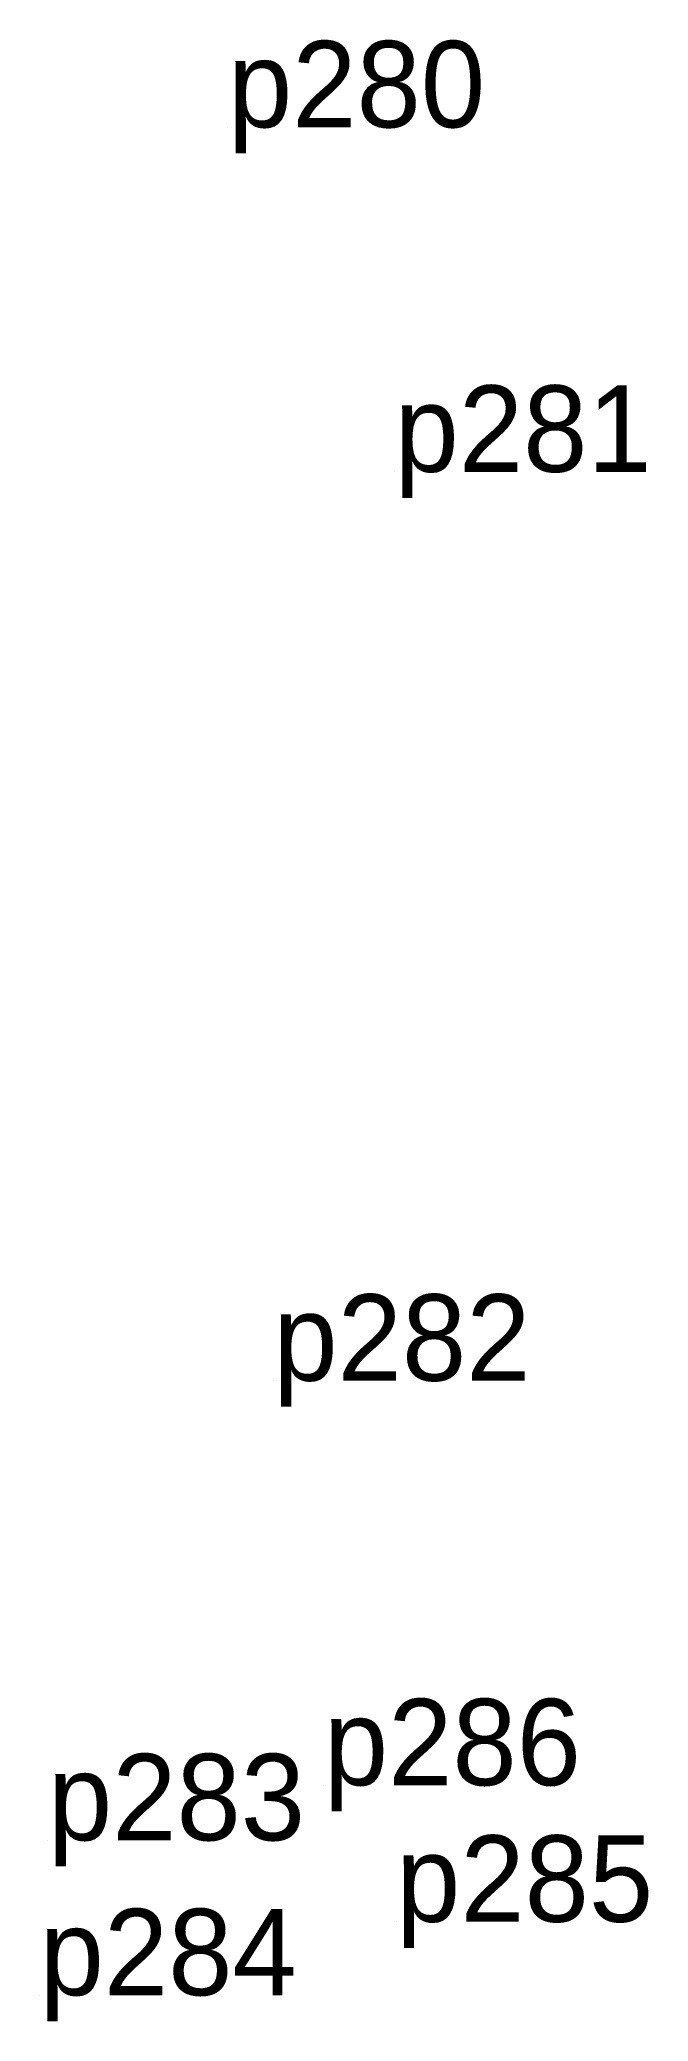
# Model space of a CAD drawing. Extents: x -2 to 54773767, y -1 to 183694297.
# Drawn here: x 546007.28 to 546019.96, y 1839156.28 to 1839197.54 of the extents above; entities that cross this region are included whole.
import ezdxf

# ---------------------------------------------------------------- set-up
doc = ezdxf.new("R2010")
doc.units = 0
doc.layers.add('Level 12', color=7, linetype='Continuous')
doc.layers.add('Level 7', color=7, linetype='Continuous')

msp = doc.modelspace()

# ---------------------------------------------------------------- texts
at = {"layer": 'Level 12'}
for s, p in [('p280', (546011.205, 1839195.716)), ('p280', (546011.205, 1839195.716)), ('p281', (546014.673, 1839188.542)), ('p281', (546014.673, 1839188.542)), ('p282', (546012.15, 1839169.616)), ('p282', (546012.15, 1839169.616)), ('p286', (546013.201, 1839161.192)), ('p286', (546013.201, 1839161.192)), ('p283', (546007.456, 1839160.046)), ('p283', (546007.456, 1839160.046)), ('p285', (546014.705, 1839158.349)), ('p285', (546014.705, 1839158.349)), ('p284', (546007.283, 1839156.819)), ('p284', (546007.283, 1839156.819))]:
    msp.add_text(s, height=1.8, dxfattribs=at).set_placement(p)

# ---------------------------------------------------------------- linework, layer by layer
at = {"layer": 'Level 7'}
for p, q in [((546011.205, 1839195.716), (546011.205, 1839195.716)), ((546011.205, 1839195.716), (546011.205, 1839195.716)), ((546014.673, 1839188.542), (546014.673, 1839188.542)), ((546014.673, 1839188.542), (546014.673, 1839188.542)), ((546012.15, 1839169.616), (546012.15, 1839169.616)), ((546012.15, 1839169.616), (546012.15, 1839169.616)), ((546013.201, 1839161.192), (546013.201, 1839161.192)), ((546013.201, 1839161.192), (546013.201, 1839161.192)), ((546007.456, 1839160.046), (546007.456, 1839160.046)), ((546007.456, 1839160.046), (546007.456, 1839160.046)), ((546014.705, 1839158.349), (546014.705, 1839158.349)), ((546014.705, 1839158.349), (546014.705, 1839158.349)), ((546007.283, 1839156.819), (546007.283, 1839156.819)), ((546007.283, 1839156.819), (546007.283, 1839156.819))]:
    msp.add_line(p, q, dxfattribs=at)

msp.set_redraw_order([(e.dxf.handle, doc.entitydb.next_handle()) for e in msp.query("TEXT MTEXT ATTDEF DIMENSION ARC_DIMENSION")])  # texts and dimensions are drawn at this point

doc.saveas('drawing.dxf')
